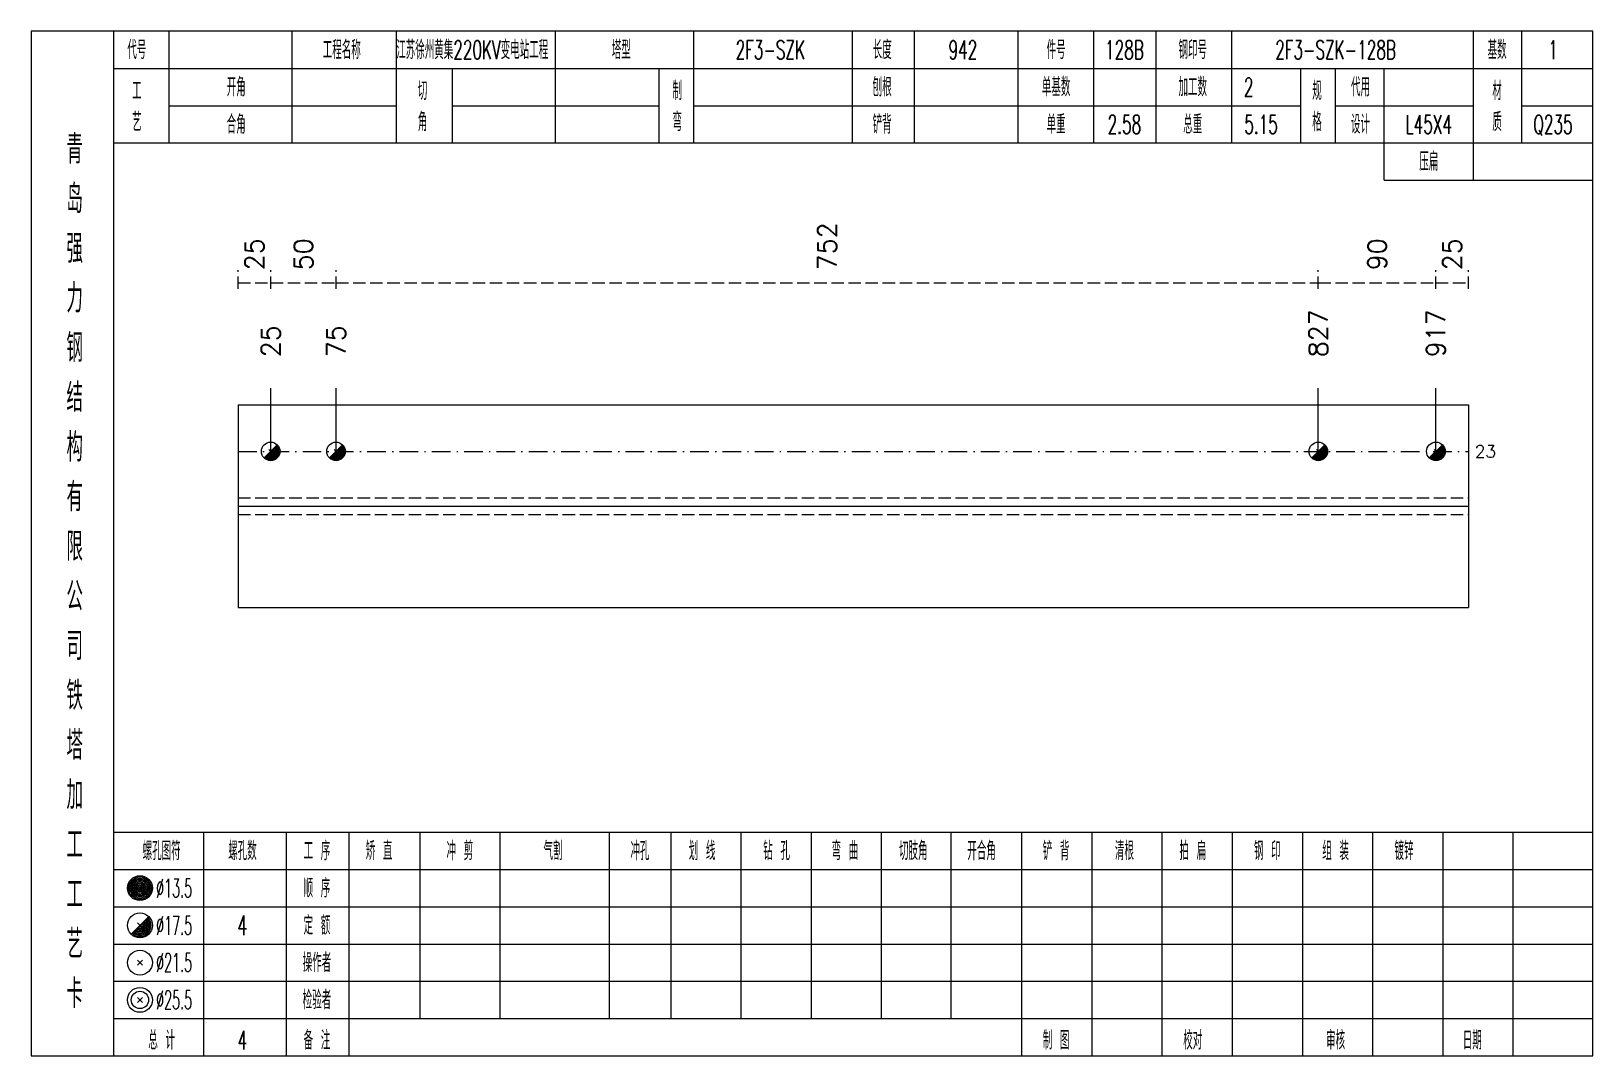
# Model space of a CAD drawing. Extents: x 0 to 4623, y -1159 to 4890.
# Drawn here: x 0 to 251.4, y 4275 to 4440 of the extents above; entities that cross this region are included whole.
import ezdxf
from ezdxf.enums import TextEntityAlignment as Align

# ---------------------------------------------------------------- set-up
doc = ezdxf.new("R2010")
doc.units = 0
doc.header["$MEASUREMENT"] = 0
doc.linetypes.add('一点画线', pattern=[5.2, 3, -1, 0.2, -1])
doc.linetypes.add('虚线', pattern=[2.75, 2, -0.75])
doc.layers.get('0').update_dxf_attribs({"linetype": 'CONTINUOUS', "lineweight": 25})
for name, color, linetype, lineweight in [('1', 7, 'CONTINUOUS', 25), ('4', 7, 'CONTINUOUS', 25), ('5', 7, 'CONTINUOUS', 25)]:
    doc.layers.add(name, color=color, linetype=linetype, lineweight=lineweight)
doc.styles.get("Standard").update_dxf_attribs({"font": 'simplex.shx', "width": 0.7, "height": 3, "bigfont": 'gbhzfs.shx'})

msp = doc.modelspace()

# ---------------------------------------------------------------- texts
at = {"color": 8, "linetype": 'Continuous', "lineweight": 9}
for s, p in [('752', (128.144, 4401.5)), ('25', (35.929, 4401.5)), ('50', (43.815, 4401.5)), ('90', (216.679, 4401.5)), ('25', (228.771, 4401.5))]:
    msp.add_text(s, height=3, rotation=90, dxfattribs=at).set_placement(p, align=Align.MIDDLE_LEFT)
at = {"color": 7, "linetype": 'Continuous', "lineweight": 13}
for s, p in [('827', (207.216, 4387.5)), ('917', (226.143, 4387.5)), ('25', (38.557, 4387.5)), ('75', (49.072, 4387.5))]:
    msp.add_text(s, height=3, rotation=90, dxfattribs=at).set_placement(p, align=Align.MIDDLE_LEFT)
msp.add_text('23', height=2, dxfattribs=at).set_placement((232.4, 4372.333), align=Align.MIDDLE_LEFT)
at = {"layer": '4', "color": 1, "linetype": 'Continuous', "lineweight": 13}
for s, height, width, p in [('代号', 3, 0.6, (17, 4437)), ('工程名称', 3, 0.6, (50, 4437)), ('江苏徐州黄集220KV变电站工程', 3, 0.6, (71, 4437)), ('塔型', 3, 0.6, (95, 4437)), ('2F3-SZK', 3, 0.6, (119, 4437)), ('长度', 3, 0.6, (137, 4437)), ('942', 3, 0.6, (150, 4437)), ('件号', 3, 0.6, (165, 4437)), ('128B', 3, 0.6, (176, 4437)), ('钢印号', 3, 0.6, (187, 4437)), ('2F3-SZK-128B', 3, 0.6, (210, 4437)), ('基数', 3, 0.6, (236, 4437)), ('1', 3, 0.6, (245, 4437)), ('开角', 3, 0.6, (33, 4431)), ('制', 3, 0.6, (104, 4430.4)), ('刨根', 3, 0.6, (137, 4431)), ('单基数', 3, 0.6, (165, 4431)), ('加工数', 3, 0.6, (187, 4431)), ('2', 3, 0.6, (196, 4431)), ('代用', 3, 0.6, (214, 4431)), ('材', 3, 0.6, (236, 4430.4)), ('工', 3, 0.6, (17, 4430.4)), ('切', 3, 0.6, (63, 4430.4)), ('规', 3, 0.6, (207, 4430.4)), ('艺', 3, 0.6, (17, 4425.4)), ('角', 3, 0.6, (63, 4425.4)), ('弯', 3, 0.6, (104, 4425.4)), ('格', 3, 0.6, (207, 4425.4)), ('质', 3, 0.6, (236, 4425.4)), ('合角', 3, 0.6, (33, 4425)), ('铲背', 3, 0.6, (137, 4425)), ('单重', 3, 0.6, (165, 4425)), ('2.58', 3, 0.6, (176, 4425)), ('总重', 3, 0.6, (187, 4425)), ('5.15', 3, 0.6, (198, 4425)), ('设计', 3, 0.6, (214, 4425)), ('L45X4', 3, 0.6, (225, 4425)), ('Q235', 3, 0.6, (245, 4425)), ('青', 4.6, 0.8, (7, 4421)), ('压扁', 3, 0.6, (225, 4419)), ('岛', 4.6, 0.8, (7, 4413)), ('强', 4.6, 0.8, (7, 4405)), ('力', 4.6, 0.8, (7, 4397)), ('钢', 4.6, 0.8, (7, 4389)), ('结', 4.6, 0.8, (7, 4381)), ('构', 4.6, 0.8, (7, 4373)), ('有', 4.6, 0.8, (7, 4365)), ('限', 4.6, 0.8, (7, 4357)), ('公', 4.6, 0.8, (7, 4349)), ('司', 4.6, 0.8, (7, 4341)), ('铁', 4.6, 0.8, (7, 4333)), ('塔', 4.6, 0.8, (7, 4325)), ('加', 4.6, 0.8, (7, 4317)), ('工', 4.6, 0.8, (7, 4309)), ('螺孔图符', 3, 0.6, (21, 4308)), ('螺孔数', 3, 0.6, (34, 4308)), ('工 序', 3, 0.6, (46, 4308)), ('矫 直', 3, 0.6, (56, 4308)), ('冲 剪', 3, 0.6, (69, 4308)), ('气割', 3, 0.6, (84, 4308)), ('冲孔', 3, 0.6, (98, 4308)), ('划 线', 3, 0.6, (108, 4308)), ('钻 孔', 3, 0.6, (120, 4308)), ('弯 曲', 3, 0.6, (131, 4308)), ('切肢角', 3, 0.6, (142, 4308)), ('开合角', 3, 0.6, (153, 4308)), ('铲 背', 3, 0.6, (165, 4308)), ('清根', 3, 0.6, (176, 4308)), ('拍 扁', 3, 0.6, (187, 4308)), ('钢 印', 3, 0.6, (199, 4308)), ('组 装', 3, 0.6, (210, 4308)), ('镀锌', 3, 0.6, (221, 4308)), ('工', 4.6, 0.8, (7, 4301)), ('%%C13.5', 3, 0.5, (23, 4302)), ('顺 序', 3, 0.6, (46, 4302)), ('%%C17.5', 3, 0.5, (23, 4296)), ('4', 3.2, 0.6, (34, 4296)), ('定 额', 3, 0.6, (46, 4296)), ('艺', 4.6, 0.8, (7, 4293)), ('%%C21.5', 3, 0.5, (23, 4290)), ('操作者', 3, 0.6, (46, 4290)), ('卡', 4.6, 0.8, (7, 4285)), ('%%C25.5', 3, 0.5, (23, 4284)), ('检验者', 3, 0.6, (46, 4284)), ('总 计', 3, 0.6, (21, 4277.5)), ('4', 3, 0.6, (34, 4277.5)), ('备 注', 3, 0.6, (46, 4277.5)), ('制 图', 3, 0.6, (165, 4277.5)), ('校对', 3, 0.6, (187, 4277.5)), ('审核', 3, 0.6, (210, 4277.5)), ('日期', 3, 0.6, (232, 4277.5))]:
    msp.add_text(s, height=height, dxfattribs=dict(at, width=width)).set_placement(p, align=Align.MIDDLE_CENTER)

# ---------------------------------------------------------------- blocks, each defined once
blk = doc.blocks.new('孔17.5')
at = {"layer": '5', "color": 7, "linetype": 'Continuous', "lineweight": 13}
for p, q in [((-0.707, -0.707), (0.707, 0.707)), ((-0.2, 0.2), (0.2, -0.2))]:
    blk.add_line(p, q, dxfattribs=at)
blk.add_circle((0, 0), 1, dxfattribs=at)
for radius in [0.9, 0.8, 0.7, 0.6, 0.5, 0.4, 0.3, 0.2, 0.1]:
    blk.add_arc((0, 0), radius, 225, 45, dxfattribs=at)

# ---------------------------------------------------------------- linework, layer by layer
at = {"color": 8, "linetype": '虚线', "lineweight": 9}
for p, q in [((33.3, 4398.5), (33.3, 4401.5)), ((38.557, 4398.5), (38.557, 4401.5)), ((38.557, 4398.5), (38.557, 4401.5)), ((49.072, 4398.5), (49.072, 4401.5)), ((49.072, 4398.5), (49.072, 4401.5)), ((207.216, 4398.5), (207.216, 4401.5)), ((207.216, 4398.5), (207.216, 4401.5)), ((226.143, 4398.5), (226.143, 4401.5)), ((226.143, 4398.5), (226.143, 4401.5)), ((231.4, 4398.5), (231.4, 4401.5)), ((33.3, 4399.5), (38.557, 4399.5)), ((38.557, 4399.5), (49.072, 4399.5)), ((49.072, 4399.5), (207.216, 4399.5)), ((207.216, 4399.5), (226.143, 4399.5)), ((226.143, 4399.5), (231.4, 4399.5))]:
    msp.add_line(p, q, dxfattribs=at)
at = {"color": 7, "linetype": 'Continuous', "lineweight": 13}
for p, q in [((38.557, 4372.333), (38.557, 4382.5)), ((49.072, 4372.333), (49.072, 4382.5)), ((207.216, 4372.333), (207.216, 4382.5)), ((226.143, 4372.333), (226.143, 4382.5))]:
    msp.add_line(p, q, dxfattribs=at)
at = {"color": 7, "linetype": 'Continuous', "lineweight": 18}
for p, q in [((33.3, 4379.833), (33.3, 4347.167)), ((33.3, 4379.833), (231.4, 4379.833)), ((231.4, 4379.833), (231.4, 4347.167)), ((33.3, 4363.5), (231.4, 4363.5))]:
    msp.add_line(p, q, dxfattribs=at)
at = {"color": 3, "linetype": '一点画线', "lineweight": 13}
msp.add_line((33.3, 4372.333), (231.4, 4372.333), dxfattribs=at)
at = {"color": 1, "linetype": '虚线', "lineweight": 18}
for p, q in [((33.3, 4364.833), (231.4, 4364.833)), ((33.3, 4362.167), (231.4, 4362.167))]:
    msp.add_line(p, q, dxfattribs=at)
at = {"layer": '1', "color": 7, "linetype": 'Continuous', "lineweight": 18}
msp.add_line((33.3, 4347.167), (231.4, 4347.167), dxfattribs=at)
at = {"layer": '4', "color": 1, "linetype": 'Continuous', "lineweight": 18}
for p, q in [((13.3, 4275), (13.3, 4440)), ((22.2, 4422), (22.2, 4440)), ((42, 4422), (42, 4440)), ((58.8, 4422), (58.8, 4440)), ((84.4, 4422), (84.4, 4440)), ((106.7, 4422), (106.7, 4440)), ((132.2, 4422), (132.2, 4440)), ((142.2, 4422), (142.2, 4440)), ((158.9, 4422), (158.9, 4440)), ((171.1, 4422), (171.1, 4440)), ((181.1, 4422), (181.1, 4440)), ((193.3, 4422), (193.3, 4440)), ((232.2, 4416), (232.2, 4440)), ((240, 4422), (240, 4440)), ((13.3, 4434), (251.4, 4434)), ((67.8, 4422), (67.8, 4434)), ((101.1, 4422), (101.1, 4434)), ((204.4, 4422), (204.4, 4434)), ((210, 4422), (210, 4434)), ((217.8, 4416), (217.8, 4434)), ((22.2, 4428), (58.8, 4428)), ((67.8, 4428), (101.1, 4428)), ((106.7, 4428), (204.4, 4428)), ((210, 4428), (232.2, 4428)), ((240, 4428), (251.4, 4428)), ((13.3, 4422), (251.4, 4422)), ((217.8, 4416), (251.4, 4416)), ((13.3, 4311), (251.4, 4311)), ((27.8, 4275), (27.8, 4311)), ((41.1, 4275), (41.1, 4311)), ((51.2, 4275), (51.2, 4311)), ((62.6, 4281), (62.6, 4311)), ((75.5, 4281), (75.5, 4311)), ((93.1, 4281), (93.1, 4311)), ((103, 4281), (103, 4311)), ((114.3, 4281), (114.3, 4311)), ((125.6, 4281), (125.6, 4311)), ((136.9, 4281), (136.9, 4311)), ((148.1, 4281), (148.1, 4311)), ((159.5, 4281), (159.5, 4311)), ((170.8, 4281), (170.8, 4311)), ((182.1, 4281), (182.1, 4311)), ((193.4, 4281), (193.4, 4311)), ((204.7, 4281), (204.7, 4311)), ((216, 4281), (216, 4311)), ((227.3, 4281), (227.3, 4311)), ((238.6, 4281), (238.6, 4311)), ((13.3, 4305), (251.4, 4305)), ((13.3, 4299), (251.4, 4299)), ((13.3, 4293), (251.4, 4293)), ((13.3, 4287), (251.4, 4287)), ((13.3, 4281), (251.4, 4281)), ((159.5, 4275), (159.5, 4281)), ((170.8, 4275), (170.8, 4281)), ((182.1, 4275), (182.1, 4281)), ((193.4, 4275), (193.4, 4281)), ((204.7, 4275), (204.7, 4281)), ((216, 4275), (216, 4281)), ((227.3, 4275), (227.3, 4281)), ((238.6, 4275), (238.6, 4281))]:
    msp.add_line(p, q, dxfattribs=at)
at = {"layer": '4', "color": 7, "linetype": 'Continuous', "lineweight": 13}
for p, q in [((17.3, 4301.8), (17.7, 4302.2)), ((17.7, 4301.8), (17.3, 4302.2)), ((16.086, 4294.586), (18.914, 4297.414)), ((17.1, 4296.4), (17.9, 4295.6)), ((17.1, 4289.6), (17.9, 4290.4)), ((17.1, 4290.4), (17.9, 4289.6)), ((17.1, 4283.6), (17.9, 4284.4)), ((17.1, 4284.4), (17.9, 4283.6))]:
    msp.add_line(p, q, dxfattribs=at)
at = {"layer": '4', "color": 1, "linetype": 'Continuous', "lineweight": 18}
msp.add_lwpolyline([(0, 4440), (0, 4275), (251.4, 4275), (251.4, 4440)], close=True, dxfattribs=at)
at = {"layer": '4', "color": 7, "linetype": 'Continuous', "lineweight": 13}
for centre, radius in [((17.5, 4302), 2), ((17.5, 4302), 1.8), ((17.5, 4302), 1.6), ((17.5, 4302), 1.4), ((17.5, 4302), 1.2), ((17.5, 4302), 1), ((17.5, 4302), 0.8), ((17.5, 4302), 0.6), ((17.5, 4302), 0.4), ((17.5, 4302), 0.2), ((17.5, 4296), 2), ((17.5, 4290), 2), ((17.5, 4284), 2), ((17.5, 4284), 1.4)]:
    msp.add_circle(centre, radius, dxfattribs=at)
for radius in [1.8, 1.6, 1.4, 1.2, 1, 0.8, 0.6, 0.4, 0.2]:
    msp.add_arc((17.5, 4296), radius, 225, 45, dxfattribs=at)

# ---------------------------------------------------------------- block references
at = {"color": 7, "linetype": 'Continuous', "lineweight": 13, "xscale": 1.5, "yscale": 1.5, "zscale": 1.5}
for p in [(38.557, 4372.333), (49.072, 4372.333), (207.216, 4372.333), (226.143, 4372.333)]:
    msp.add_blockref('孔17.5', p, dxfattribs=at)

msp.set_redraw_order([(e.dxf.handle, doc.entitydb.next_handle()) for e in msp.query("TEXT MTEXT ATTDEF DIMENSION ARC_DIMENSION")])  # texts and dimensions are drawn at this point

doc.saveas('drawing.dxf')
